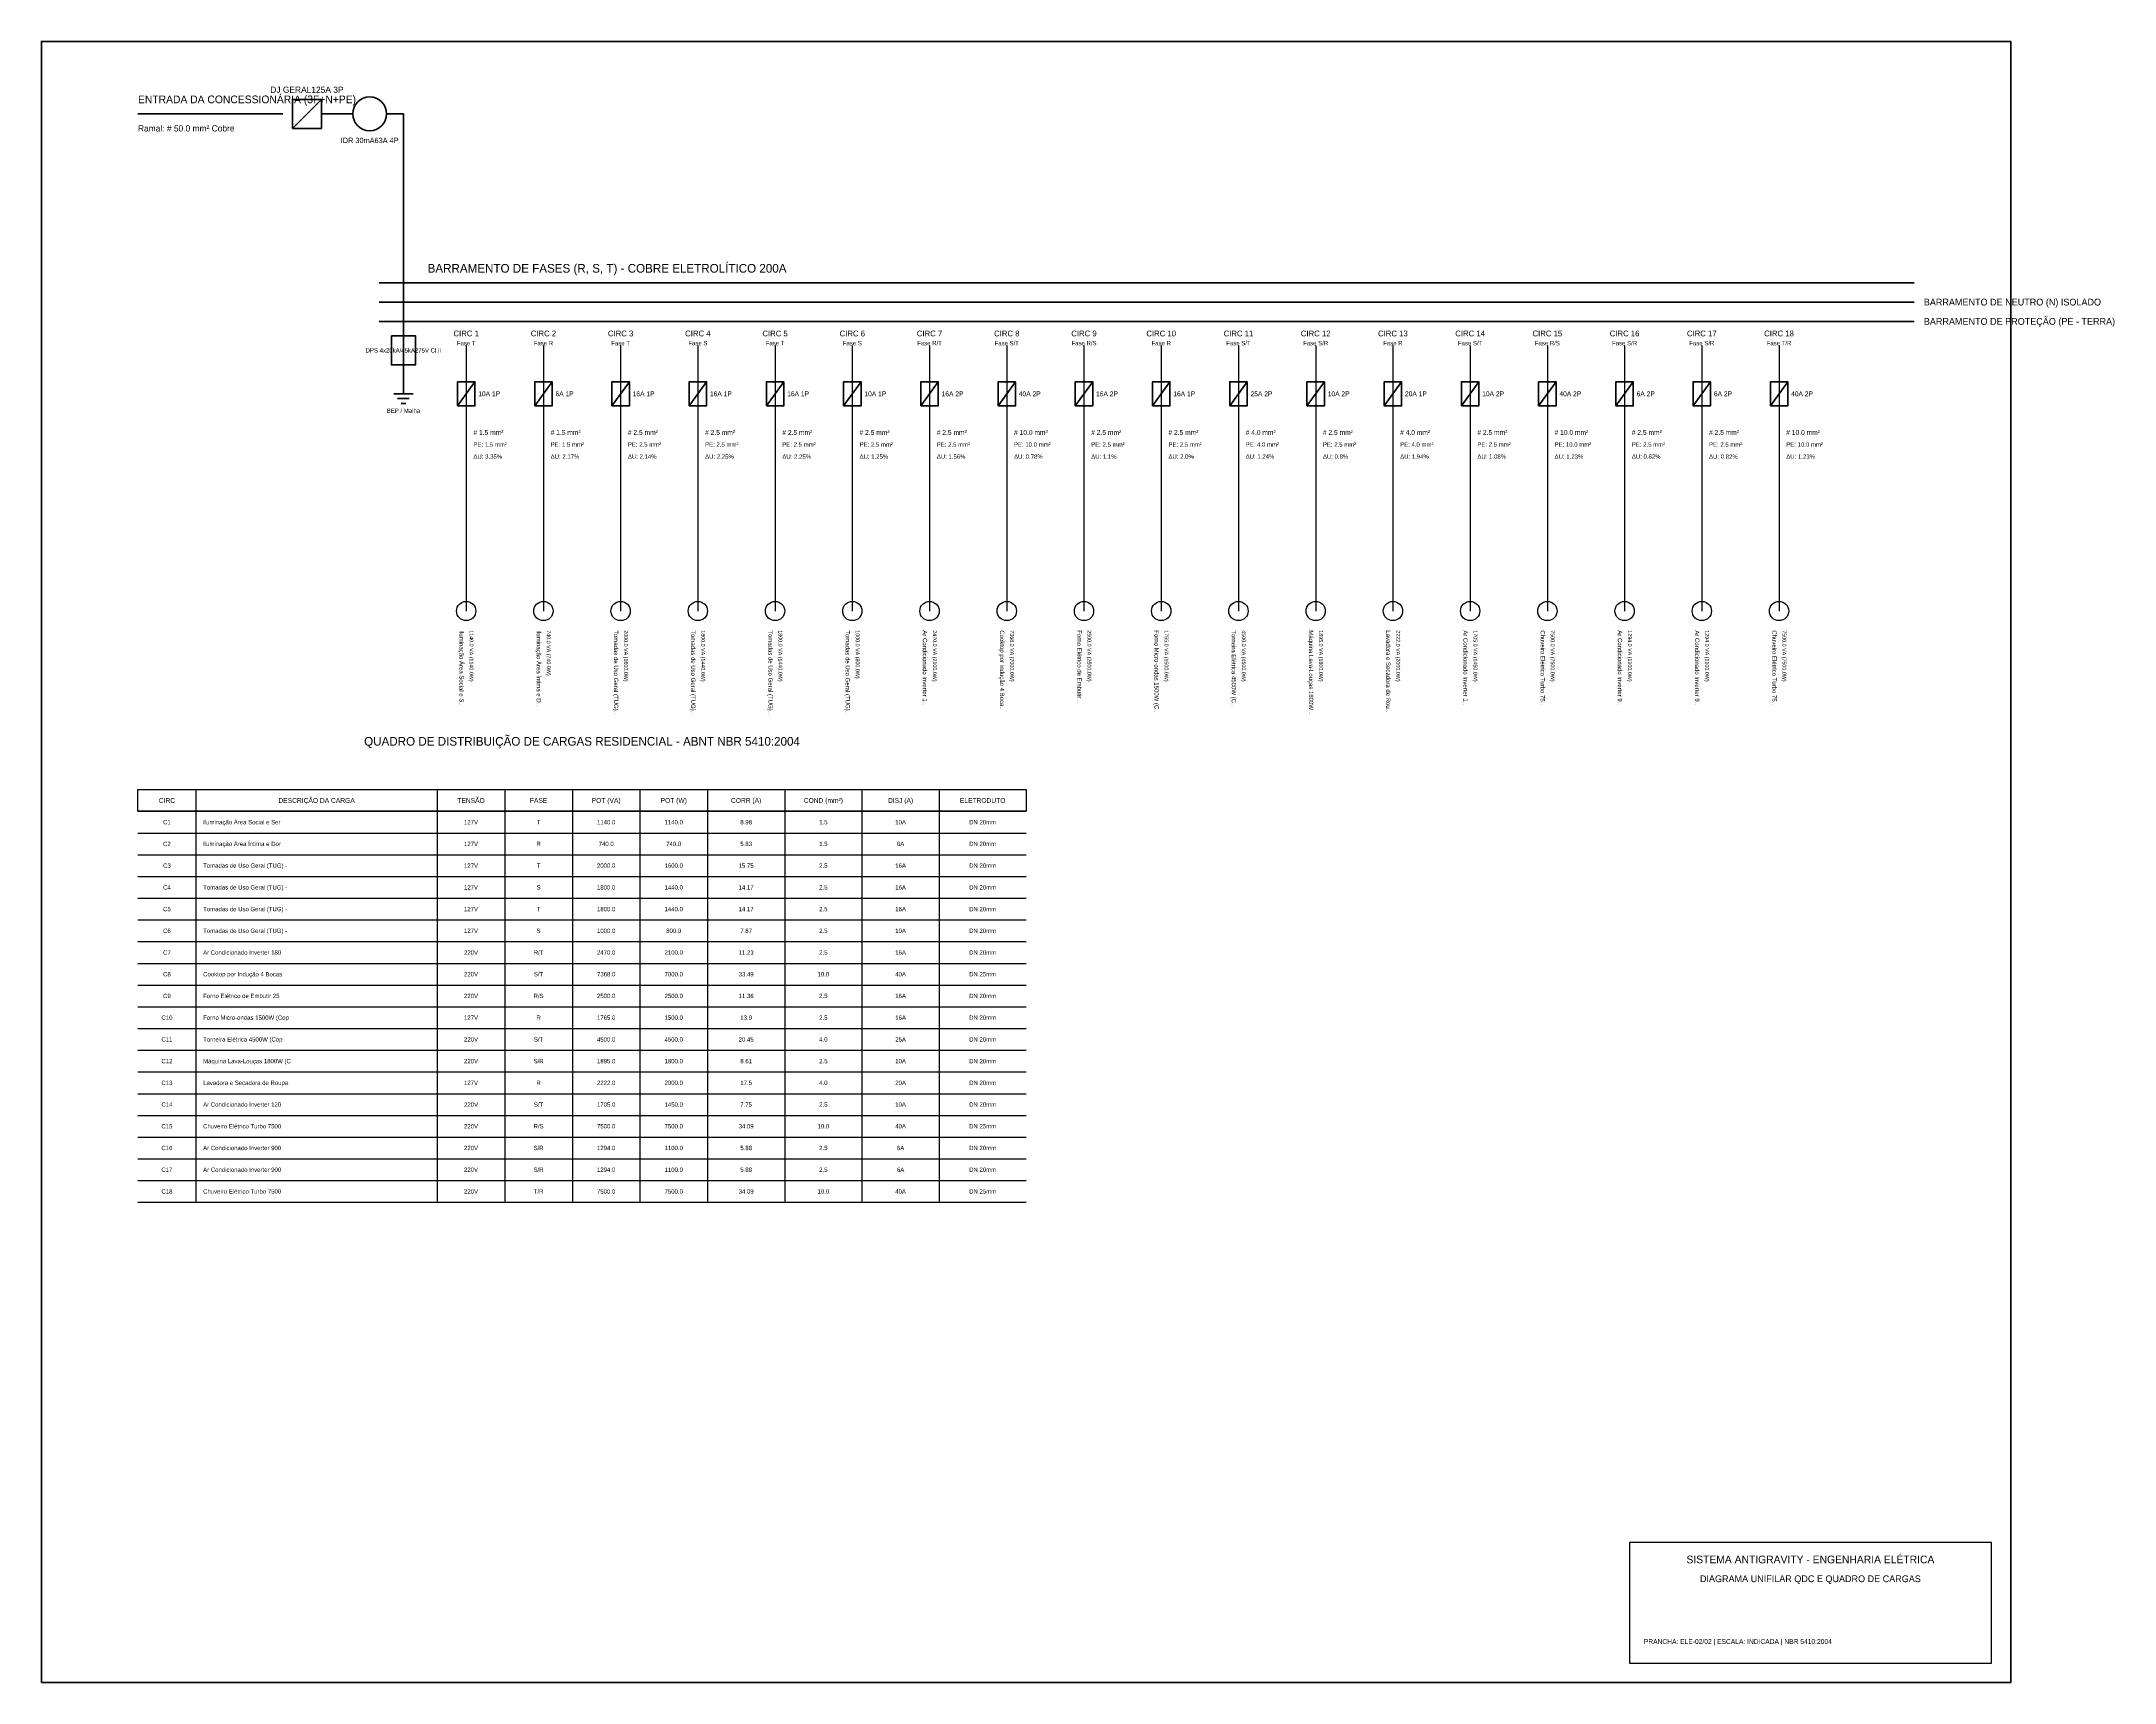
# Model space of a CAD drawing. Header units: metres. Extents: x -2 to 41, y -18.5 to 15.5.
import ezdxf
from ezdxf.enums import TextEntityAlignment as Align

# ---------------------------------------------------------------- set-up
doc = ezdxf.new("R2010")
doc.units = ezdxf.units.M
for name, color, linetype, lineweight in [('PRANCHA_CARIMBO', 7, 'Continuous', 25), ('PRANCHA_MOLDURA', 7, 'Continuous', 50), ('UNIFILAR_ALIMENTADOR', 1, 'Continuous', 60), ('UNIFILAR_BARRAMENTOS', 4, 'Continuous', 50), ('UNIFILAR_CIRCUITOS', 7, 'Continuous', 30), ('UNIFILAR_DISJUNTORES', 2, 'Continuous', 40), ('UNIFILAR_TABELAS', 8, 'Continuous', 25), ('UNIFILAR_TEXTOS', 7, 'Continuous', 20)]:
    doc.layers.add(name, color=color, linetype=linetype, lineweight=lineweight)

msp = doc.modelspace()

# ---------------------------------------------------------------- linework, layer by layer
at = {"layer": 'PRANCHA_CARIMBO'}
msp.add_lwpolyline([(30.9, -18.1), (38.4, -18.1), (38.4, -15.6), (30.9, -15.6), (30.9, -18.1)], close=True, dxfattribs=at)
at = {"layer": 'PRANCHA_MOLDURA'}
msp.add_lwpolyline([(-2, -18.5), (38.8, -18.5), (38.8, 15.5), (-2, 15.5), (-2, -18.5)], close=True, dxfattribs=at)
at = {"layer": 'UNIFILAR_ALIMENTADOR'}
for p, q in [((0, 14), (3, 14)), ((3.8, 14), (4.45, 14)), ((5.15, 14), (5.5, 14)), ((5.5, 14), (5.5, 10.5))]:
    msp.add_line(p, q, dxfattribs=at)
at = {"layer": 'UNIFILAR_BARRAMENTOS'}
for p, q in [((5, 10.5), (36.8, 10.5)), ((5, 10.1), (36.8, 10.1)), ((5, 9.7), (36.8, 9.7))]:
    msp.add_line(p, q, dxfattribs=at)
at = {"layer": 'UNIFILAR_CIRCUITOS'}
for p, q in [((6.8, 9.2), (6.8, 3.7)), ((8.4, 9.2), (8.4, 3.7)), ((10, 9.2), (10, 3.7)), ((11.6, 9.2), (11.6, 3.7)), ((13.2, 9.2), (13.2, 3.7)), ((14.8, 9.2), (14.8, 3.7)), ((16.4, 9.2), (16.4, 3.7)), ((18, 9.2), (18, 3.7)), ((19.6, 9.2), (19.6, 3.7)), ((21.2, 9.2), (21.2, 3.7)), ((22.8, 9.2), (22.8, 3.7)), ((24.4, 9.2), (24.4, 3.7)), ((26, 9.2), (26, 3.7)), ((27.6, 9.2), (27.6, 3.7)), ((29.2, 9.2), (29.2, 3.7)), ((30.8, 9.2), (30.8, 3.7)), ((32.4, 9.2), (32.4, 3.7)), ((34, 9.2), (34, 3.7))]:
    msp.add_line(p, q, dxfattribs=at)
for centre in [(6.8, 3.7), (8.4, 3.7), (10, 3.7), (11.6, 3.7), (13.2, 3.7), (14.8, 3.7), (16.4, 3.7), (18, 3.7), (19.6, 3.7), (21.2, 3.7), (22.8, 3.7), (24.4, 3.7), (26, 3.7), (27.6, 3.7), (29.2, 3.7), (30.8, 3.7), (32.4, 3.7), (34, 3.7)]:
    msp.add_circle(centre, 0.2, dxfattribs=at)
at = {"layer": 'UNIFILAR_DISJUNTORES'}
for p, q in [((3.2, 13.7), (3.8, 14.3)), ((5.5, 10.5), (5.5, 8.5)), ((5.3, 8.2), (5.7, 8.2)), ((5.5, 8.5), (5.5, 8.2)), ((6.62, 7.95), (6.98, 8.45)), ((8.22, 7.95), (8.58, 8.45)), ((9.82, 7.95), (10.18, 8.45)), ((11.42, 7.95), (11.78, 8.45)), ((13.02, 7.95), (13.38, 8.45)), ((14.62, 7.95), (14.98, 8.45)), ((16.22, 7.95), (16.58, 8.45)), ((17.82, 7.95), (18.18, 8.45)), ((19.42, 7.95), (19.78, 8.45)), ((21.02, 7.95), (21.38, 8.45)), ((22.62, 7.95), (22.98, 8.45)), ((24.22, 7.95), (24.58, 8.45)), ((25.82, 7.95), (26.18, 8.45)), ((27.42, 7.95), (27.78, 8.45)), ((29.02, 7.95), (29.38, 8.45)), ((30.62, 7.95), (30.98, 8.45)), ((32.22, 7.95), (32.58, 8.45)), ((33.82, 7.95), (34.18, 8.45)), ((5.38, 8.1), (5.62, 8.1)), ((5.45, 8), (5.55, 8))]:
    msp.add_line(p, q, dxfattribs=at)
for points in [[(3.2, 13.7), (3.8, 13.7), (3.8, 14.3), (3.2, 14.3), (3.2, 13.7)], [(5.25, 9.4), (5.75, 9.4), (5.75, 8.8), (5.25, 8.8), (5.25, 9.4)], [(6.62, 7.95), (6.98, 7.95), (6.98, 8.45), (6.62, 8.45), (6.62, 7.95)], [(8.22, 7.95), (8.58, 7.95), (8.58, 8.45), (8.22, 8.45), (8.22, 7.95)], [(9.82, 7.95), (10.18, 7.95), (10.18, 8.45), (9.82, 8.45), (9.82, 7.95)], [(11.42, 7.95), (11.78, 7.95), (11.78, 8.45), (11.42, 8.45), (11.42, 7.95)], [(13.02, 7.95), (13.38, 7.95), (13.38, 8.45), (13.02, 8.45), (13.02, 7.95)], [(14.62, 7.95), (14.98, 7.95), (14.98, 8.45), (14.62, 8.45), (14.62, 7.95)], [(16.22, 7.95), (16.58, 7.95), (16.58, 8.45), (16.22, 8.45), (16.22, 7.95)], [(17.82, 7.95), (18.18, 7.95), (18.18, 8.45), (17.82, 8.45), (17.82, 7.95)], [(19.42, 7.95), (19.78, 7.95), (19.78, 8.45), (19.42, 8.45), (19.42, 7.95)], [(21.02, 7.95), (21.38, 7.95), (21.38, 8.45), (21.02, 8.45), (21.02, 7.95)], [(22.62, 7.95), (22.98, 7.95), (22.98, 8.45), (22.62, 8.45), (22.62, 7.95)], [(24.22, 7.95), (24.58, 7.95), (24.58, 8.45), (24.22, 8.45), (24.22, 7.95)], [(25.82, 7.95), (26.18, 7.95), (26.18, 8.45), (25.82, 8.45), (25.82, 7.95)], [(27.42, 7.95), (27.78, 7.95), (27.78, 8.45), (27.42, 8.45), (27.42, 7.95)], [(29.02, 7.95), (29.38, 7.95), (29.38, 8.45), (29.02, 8.45), (29.02, 7.95)], [(30.62, 7.95), (30.98, 7.95), (30.98, 8.45), (30.62, 8.45), (30.62, 7.95)], [(32.22, 7.95), (32.58, 7.95), (32.58, 8.45), (32.22, 8.45), (32.22, 7.95)], [(33.82, 7.95), (34.18, 7.95), (34.18, 8.45), (33.82, 8.45), (33.82, 7.95)]]:
    msp.add_lwpolyline(points, close=True, dxfattribs=at)
msp.add_circle((4.8, 14), 0.35, dxfattribs=at)
at = {"layer": 'UNIFILAR_TABELAS'}
for p, q in [((1.2, 0), (1.2, -8.55)), ((6.2, 0), (6.2, -8.55)), ((7.6, 0), (7.6, -8.55)), ((9, 0), (9, -8.55)), ((10.4, 0), (10.4, -8.55)), ((11.8, 0), (11.8, -8.55)), ((13.4, 0), (13.4, -8.55)), ((15, 0), (15, -8.55)), ((16.6, 0), (16.6, -8.55)), ((0, -0.45), (18.4, -0.45)), ((0, -0.9), (18.4, -0.9)), ((0, -1.35), (18.4, -1.35)), ((0, -1.8), (18.4, -1.8)), ((0, -2.25), (18.4, -2.25)), ((0, -2.7), (18.4, -2.7)), ((0, -3.15), (18.4, -3.15)), ((0, -3.6), (18.4, -3.6)), ((0, -4.05), (18.4, -4.05)), ((0, -4.5), (18.4, -4.5)), ((0, -4.95), (18.4, -4.95)), ((0, -5.4), (18.4, -5.4)), ((0, -5.85), (18.4, -5.85)), ((0, -6.3), (18.4, -6.3)), ((0, -6.75), (18.4, -6.75)), ((0, -7.2), (18.4, -7.2)), ((0, -7.65), (18.4, -7.65)), ((0, -8.1), (18.4, -8.1)), ((0, -8.55), (18.4, -8.55))]:
    msp.add_line(p, q, dxfattribs=at)
msp.add_lwpolyline([(0, 0), (18.4, 0), (18.4, -0.45), (0, -0.45), (0, 0)], close=True, dxfattribs=at)

# ---------------------------------------------------------------- texts
at = {"layer": 'PRANCHA_CARIMBO'}
for s, height, p in [('SISTEMA ANTIGRAVITY - ENGENHARIA ELÉTRICA', 0.16, (34.65, -15.95)), ('DIAGRAMA UNIFILAR QDC E QUADRO DE CARGAS', 0.14, (34.65, -16.35))]:
    msp.add_text(s, height=height, dxfattribs=at).set_placement(p, align=Align.MIDDLE_CENTER)
at = {"layer": 'UNIFILAR_TEXTOS'}
for s, height, p in [('ENTRADA DA CONCESSIONÁRIA (3F+N+PE)', 0.16, (0, 14.3)), ('Ramal: # 50.0 mm² Cobre', 0.13, (0, 13.7)), ('BARRAMENTO DE FASES (R, S, T) - COBRE ELETROLÍTICO 200A', 0.18, (6, 10.8)), ('BARRAMENTO DE NEUTRO (N) ISOLADO', 0.14, (37, 10.1)), ('BARRAMENTO DE PROTEÇÃO (PE - TERRA)', 0.14, (37, 9.7)), ('10A 1P', 0.1, (7.05, 8.2)), ('6A 1P', 0.1, (8.65, 8.2)), ('16A 1P', 0.1, (10.25, 8.2)), ('16A 1P', 0.1, (11.85, 8.2)), ('16A 1P', 0.1, (13.45, 8.2)), ('10A 1P', 0.1, (15.05, 8.2)), ('16A 2P', 0.1, (16.65, 8.2)), ('40A 2P', 0.1, (18.25, 8.2)), ('16A 2P', 0.1, (19.85, 8.2)), ('16A 1P', 0.1, (21.45, 8.2)), ('25A 2P', 0.1, (23.05, 8.2)), ('10A 2P', 0.1, (24.65, 8.2)), ('20A 1P', 0.1, (26.25, 8.2)), ('10A 2P', 0.1, (27.85, 8.2)), ('40A 2P', 0.1, (29.45, 8.2)), ('6A 2P', 0.1, (31.05, 8.2)), ('6A 2P', 0.1, (32.65, 8.2)), ('40A 2P', 0.1, (34.25, 8.2)), ('# 1.5 mm²', 0.1, (6.95, 7.4)), ('# 1.5 mm²', 0.1, (8.55, 7.4)), ('# 2.5 mm²', 0.1, (10.15, 7.4)), ('# 2.5 mm²', 0.1, (11.75, 7.4)), ('# 2.5 mm²', 0.1, (13.35, 7.4)), ('# 2.5 mm²', 0.1, (14.95, 7.4)), ('# 2.5 mm²', 0.1, (16.55, 7.4)), ('# 10.0 mm²', 0.1, (18.15, 7.4)), ('# 2.5 mm²', 0.1, (19.75, 7.4)), ('# 2.5 mm²', 0.1, (21.35, 7.4)), ('# 4.0 mm²', 0.1, (22.95, 7.4)), ('# 2.5 mm²', 0.1, (24.55, 7.4)), ('# 4.0 mm²', 0.1, (26.15, 7.4)), ('# 2.5 mm²', 0.1, (27.75, 7.4)), ('# 10.0 mm²', 0.1, (29.35, 7.4)), ('# 2.5 mm²', 0.1, (30.95, 7.4)), ('# 2.5 mm²', 0.1, (32.55, 7.4)), ('# 10.0 mm²', 0.1, (34.15, 7.4)), ('ΔU: 3.35%', 0.09, (6.95, 6.9)), ('PE: 1.5 mm²', 0.09, (6.95, 7.15)), ('ΔU: 2.17%', 0.09, (8.55, 6.9)), ('PE: 1.5 mm²', 0.09, (8.55, 7.15)), ('ΔU: 2.14%', 0.09, (10.15, 6.9)), ('PE: 2.5 mm²', 0.09, (10.15, 7.15)), ('ΔU: 2.25%', 0.09, (11.75, 6.9)), ('PE: 2.5 mm²', 0.09, (11.75, 7.15)), ('ΔU: 2.25%', 0.09, (13.35, 6.9)), ('PE: 2.5 mm²', 0.09, (13.35, 7.15)), ('ΔU: 1.25%', 0.09, (14.95, 6.9)), ('PE: 2.5 mm²', 0.09, (14.95, 7.15)), ('ΔU: 1.56%', 0.09, (16.55, 6.9)), ('PE: 2.5 mm²', 0.09, (16.55, 7.15)), ('ΔU: 0.78%', 0.09, (18.15, 6.9)), ('PE: 10.0 mm²', 0.09, (18.15, 7.15)), ('ΔU: 1.1%', 0.09, (19.75, 6.9)), ('PE: 2.5 mm²', 0.09, (19.75, 7.15)), ('ΔU: 2.0%', 0.09, (21.35, 6.9)), ('PE: 2.5 mm²', 0.09, (21.35, 7.15)), ('ΔU: 1.24%', 0.09, (22.95, 6.9)), ('PE: 4.0 mm²', 0.09, (22.95, 7.15)), ('ΔU: 0.8%', 0.09, (24.55, 6.9)), ('PE: 2.5 mm²', 0.09, (24.55, 7.15)), ('ΔU: 1.94%', 0.09, (26.15, 6.9)), ('PE: 4.0 mm²', 0.09, (26.15, 7.15)), ('ΔU: 1.08%', 0.09, (27.75, 6.9)), ('PE: 2.5 mm²', 0.09, (27.75, 7.15)), ('ΔU: 1.23%', 0.09, (29.35, 6.9)), ('PE: 10.0 mm²', 0.09, (29.35, 7.15)), ('ΔU: 0.82%', 0.09, (30.95, 6.9)), ('PE: 2.5 mm²', 0.09, (30.95, 7.15)), ('ΔU: 0.82%', 0.09, (32.55, 6.9)), ('PE: 2.5 mm²', 0.09, (32.55, 7.15)), ('ΔU: 1.23%', 0.09, (34.15, 6.9)), ('PE: 10.0 mm²', 0.09, (34.15, 7.15)), ('Iluminação Área Social e Ser', 0.09, (1.35, -0.675)), ('Iluminação Área Íntima e Dor', 0.09, (1.35, -1.125)), ('Tomadas de Uso Geral (TUG) -', 0.09, (1.35, -1.575)), ('Tomadas de Uso Geral (TUG) -', 0.09, (1.35, -2.025)), ('Tomadas de Uso Geral (TUG) -', 0.09, (1.35, -2.475)), ('Tomadas de Uso Geral (TUG) -', 0.09, (1.35, -2.925)), ('Ar Condicionado Inverter 180', 0.09, (1.35, -3.375)), ('Cooktop por Indução 4 Bocas ', 0.09, (1.35, -3.825)), ('Forno Elétrico de Embutir 25', 0.09, (1.35, -4.275)), ('Forno Micro-ondas 1500W (Cop', 0.09, (1.35, -4.725)), ('Torneira Elétrica 4500W (Cop', 0.09, (1.35, -5.175)), ('Máquina Lava-Louças 1800W (C', 0.09, (1.35, -5.625)), ('Lavadora e Secadora de Roupa', 0.09, (1.35, -6.075)), ('Ar Condicionado Inverter 120', 0.09, (1.35, -6.525)), ('Chuveiro Elétrico Turbo 7500', 0.09, (1.35, -6.975)), ('Ar Condicionado Inverter 900', 0.09, (1.35, -7.425)), ('Ar Condicionado Inverter 900', 0.09, (1.35, -7.875)), ('Chuveiro Elétrico Turbo 7500', 0.09, (1.35, -8.325)), ('PRANCHA: ELE-02/02 | ESCALA: INDICADA | NBR 5410:2004', 0.1, (31.2, -17.65))]:
    msp.add_text(s, height=height, dxfattribs=at).set_placement(p, align=Align.MIDDLE_LEFT)
for s, height, p in [('DJ GERAL125A 3P', 0.13, (3.5, 14.5)), ('IDR 30mA63A 4P', 0.11, (4.8, 13.45)), ('CIRC 1', 0.12, (6.8, 9.45)), ('CIRC 2', 0.12, (8.4, 9.45)), ('CIRC 3', 0.12, (10, 9.45)), ('CIRC 4', 0.12, (11.6, 9.45)), ('CIRC 5', 0.12, (13.2, 9.45)), ('CIRC 6', 0.12, (14.8, 9.45)), ('CIRC 7', 0.12, (16.4, 9.45)), ('CIRC 8', 0.12, (18, 9.45)), ('CIRC 9', 0.12, (19.6, 9.45)), ('CIRC 10', 0.12, (21.2, 9.45)), ('CIRC 11', 0.12, (22.8, 9.45)), ('CIRC 12', 0.12, (24.4, 9.45)), ('CIRC 13', 0.12, (26, 9.45)), ('CIRC 14', 0.12, (27.6, 9.45)), ('CIRC 15', 0.12, (29.2, 9.45)), ('CIRC 16', 0.12, (30.8, 9.45)), ('CIRC 17', 0.12, (32.4, 9.45)), ('CIRC 18', 0.12, (34, 9.45)), ('DPS 4x20kA/45kA275V Cl.II', 0.09, (5.5, 9.1)), ('Fase T', 0.09, (6.8, 9.25)), ('Fase R', 0.09, (8.4, 9.25)), ('Fase T', 0.09, (10, 9.25)), ('Fase S', 0.09, (11.6, 9.25)), ('Fase T', 0.09, (13.2, 9.25)), ('Fase S', 0.09, (14.8, 9.25)), ('Fase R/T', 0.09, (16.4, 9.25)), ('Fase S/T', 0.09, (18, 9.25)), ('Fase R/S', 0.09, (19.6, 9.25)), ('Fase R', 0.09, (21.2, 9.25)), ('Fase S/T', 0.09, (22.8, 9.25)), ('Fase S/R', 0.09, (24.4, 9.25)), ('Fase R', 0.09, (26, 9.25)), ('Fase S/T', 0.09, (27.6, 9.25)), ('Fase R/S', 0.09, (29.2, 9.25)), ('Fase S/R', 0.09, (30.8, 9.25)), ('Fase S/R', 0.09, (32.4, 9.25)), ('Fase T/R', 0.09, (34, 9.25)), ('BEP / Malha', 0.09, (5.5, 7.85)), ('QUADRO DE DISTRIBUIÇÃO DE CARGAS RESIDENCIAL - ABNT NBR 5410:2004', 0.18, (9.2, 1)), ('CIRC', 0.1, (0.6, -0.225)), ('DESCRIÇÃO DA CARGA', 0.1, (3.7, -0.225)), ('TENSÃO', 0.1, (6.9, -0.225)), ('FASE', 0.1, (8.3, -0.225)), ('POT (VA)', 0.1, (9.7, -0.225)), ('POT (W)', 0.1, (11.1, -0.225)), ('CORR (A)', 0.1, (12.6, -0.225)), ('COND (mm²)', 0.1, (14.2, -0.225)), ('DISJ (A)', 0.1, (15.8, -0.225)), ('ELETRODUTO', 0.1, (17.5, -0.225)), ('C1', 0.09, (0.6, -0.675)), ('127V', 0.09, (6.9, -0.675)), ('T', 0.09, (8.3, -0.675)), ('1140.0', 0.09, (9.7, -0.675)), ('1140.0', 0.09, (11.1, -0.675)), ('8.98', 0.09, (12.6, -0.675)), ('1.5', 0.09, (14.2, -0.675)), ('10A', 0.09, (15.8, -0.675)), ('DN 20mm', 0.09, (17.5, -0.675)), ('C2', 0.09, (0.6, -1.125)), ('127V', 0.09, (6.9, -1.125)), ('R', 0.09, (8.3, -1.125)), ('740.0', 0.09, (9.7, -1.125)), ('740.0', 0.09, (11.1, -1.125)), ('5.83', 0.09, (12.6, -1.125)), ('1.5', 0.09, (14.2, -1.125)), ('6A', 0.09, (15.8, -1.125)), ('DN 20mm', 0.09, (17.5, -1.125)), ('C3', 0.09, (0.6, -1.575)), ('127V', 0.09, (6.9, -1.575)), ('T', 0.09, (8.3, -1.575)), ('2000.0', 0.09, (9.7, -1.575)), ('1600.0', 0.09, (11.1, -1.575)), ('15.75', 0.09, (12.6, -1.575)), ('2.5', 0.09, (14.2, -1.575)), ('16A', 0.09, (15.8, -1.575)), ('DN 20mm', 0.09, (17.5, -1.575)), ('C4', 0.09, (0.6, -2.025)), ('127V', 0.09, (6.9, -2.025)), ('S', 0.09, (8.3, -2.025)), ('1800.0', 0.09, (9.7, -2.025)), ('1440.0', 0.09, (11.1, -2.025)), ('14.17', 0.09, (12.6, -2.025)), ('2.5', 0.09, (14.2, -2.025)), ('16A', 0.09, (15.8, -2.025)), ('DN 20mm', 0.09, (17.5, -2.025)), ('C5', 0.09, (0.6, -2.475)), ('127V', 0.09, (6.9, -2.475)), ('T', 0.09, (8.3, -2.475)), ('1800.0', 0.09, (9.7, -2.475)), ('1440.0', 0.09, (11.1, -2.475)), ('14.17', 0.09, (12.6, -2.475)), ('2.5', 0.09, (14.2, -2.475)), ('16A', 0.09, (15.8, -2.475)), ('DN 20mm', 0.09, (17.5, -2.475)), ('C6', 0.09, (0.6, -2.925)), ('127V', 0.09, (6.9, -2.925)), ('S', 0.09, (8.3, -2.925)), ('1000.0', 0.09, (9.7, -2.925)), ('800.0', 0.09, (11.1, -2.925)), ('7.87', 0.09, (12.6, -2.925)), ('2.5', 0.09, (14.2, -2.925)), ('10A', 0.09, (15.8, -2.925)), ('DN 20mm', 0.09, (17.5, -2.925)), ('C7', 0.09, (0.6, -3.375)), ('220V', 0.09, (6.9, -3.375)), ('R/T', 0.09, (8.3, -3.375)), ('2470.0', 0.09, (9.7, -3.375)), ('2100.0', 0.09, (11.1, -3.375)), ('11.23', 0.09, (12.6, -3.375)), ('2.5', 0.09, (14.2, -3.375)), ('16A', 0.09, (15.8, -3.375)), ('DN 20mm', 0.09, (17.5, -3.375)), ('C8', 0.09, (0.6, -3.825)), ('220V', 0.09, (6.9, -3.825)), ('S/T', 0.09, (8.3, -3.825)), ('7368.0', 0.09, (9.7, -3.825)), ('7000.0', 0.09, (11.1, -3.825)), ('33.49', 0.09, (12.6, -3.825)), ('10.0', 0.09, (14.2, -3.825)), ('40A', 0.09, (15.8, -3.825)), ('DN 25mm', 0.09, (17.5, -3.825)), ('C9', 0.09, (0.6, -4.275)), ('220V', 0.09, (6.9, -4.275)), ('R/S', 0.09, (8.3, -4.275)), ('2500.0', 0.09, (9.7, -4.275)), ('2500.0', 0.09, (11.1, -4.275)), ('11.36', 0.09, (12.6, -4.275)), ('2.5', 0.09, (14.2, -4.275)), ('16A', 0.09, (15.8, -4.275)), ('DN 20mm', 0.09, (17.5, -4.275)), ('C10', 0.09, (0.6, -4.725)), ('127V', 0.09, (6.9, -4.725)), ('R', 0.09, (8.3, -4.725)), ('1765.0', 0.09, (9.7, -4.725)), ('1500.0', 0.09, (11.1, -4.725)), ('13.9', 0.09, (12.6, -4.725)), ('2.5', 0.09, (14.2, -4.725)), ('16A', 0.09, (15.8, -4.725)), ('DN 20mm', 0.09, (17.5, -4.725)), ('C11', 0.09, (0.6, -5.175)), ('220V', 0.09, (6.9, -5.175)), ('S/T', 0.09, (8.3, -5.175)), ('4500.0', 0.09, (9.7, -5.175)), ('4500.0', 0.09, (11.1, -5.175)), ('20.45', 0.09, (12.6, -5.175)), ('4.0', 0.09, (14.2, -5.175)), ('25A', 0.09, (15.8, -5.175)), ('DN 20mm', 0.09, (17.5, -5.175)), ('C12', 0.09, (0.6, -5.625)), ('220V', 0.09, (6.9, -5.625)), ('S/R', 0.09, (8.3, -5.625)), ('1895.0', 0.09, (9.7, -5.625)), ('1800.0', 0.09, (11.1, -5.625)), ('8.61', 0.09, (12.6, -5.625)), ('2.5', 0.09, (14.2, -5.625)), ('10A', 0.09, (15.8, -5.625)), ('DN 20mm', 0.09, (17.5, -5.625)), ('C13', 0.09, (0.6, -6.075)), ('127V', 0.09, (6.9, -6.075)), ('R', 0.09, (8.3, -6.075)), ('2222.0', 0.09, (9.7, -6.075)), ('2000.0', 0.09, (11.1, -6.075)), ('17.5', 0.09, (12.6, -6.075)), ('4.0', 0.09, (14.2, -6.075)), ('20A', 0.09, (15.8, -6.075)), ('DN 20mm', 0.09, (17.5, -6.075)), ('C14', 0.09, (0.6, -6.525)), ('220V', 0.09, (6.9, -6.525)), ('S/T', 0.09, (8.3, -6.525)), ('1705.0', 0.09, (9.7, -6.525)), ('1450.0', 0.09, (11.1, -6.525)), ('7.75', 0.09, (12.6, -6.525)), ('2.5', 0.09, (14.2, -6.525)), ('10A', 0.09, (15.8, -6.525)), ('DN 20mm', 0.09, (17.5, -6.525)), ('C15', 0.09, (0.6, -6.975)), ('220V', 0.09, (6.9, -6.975)), ('R/S', 0.09, (8.3, -6.975)), ('7500.0', 0.09, (9.7, -6.975)), ('7500.0', 0.09, (11.1, -6.975)), ('34.09', 0.09, (12.6, -6.975)), ('10.0', 0.09, (14.2, -6.975)), ('40A', 0.09, (15.8, -6.975)), ('DN 25mm', 0.09, (17.5, -6.975)), ('C16', 0.09, (0.6, -7.425)), ('220V', 0.09, (6.9, -7.425)), ('S/R', 0.09, (8.3, -7.425)), ('1294.0', 0.09, (9.7, -7.425)), ('1100.0', 0.09, (11.1, -7.425)), ('5.88', 0.09, (12.6, -7.425)), ('2.5', 0.09, (14.2, -7.425)), ('6A', 0.09, (15.8, -7.425)), ('DN 20mm', 0.09, (17.5, -7.425)), ('C17', 0.09, (0.6, -7.875)), ('220V', 0.09, (6.9, -7.875)), ('S/R', 0.09, (8.3, -7.875)), ('1294.0', 0.09, (9.7, -7.875)), ('1100.0', 0.09, (11.1, -7.875)), ('5.88', 0.09, (12.6, -7.875)), ('2.5', 0.09, (14.2, -7.875)), ('6A', 0.09, (15.8, -7.875)), ('DN 20mm', 0.09, (17.5, -7.875)), ('C18', 0.09, (0.6, -8.325)), ('220V', 0.09, (6.9, -8.325)), ('T/R', 0.09, (8.3, -8.325)), ('7500.0', 0.09, (9.7, -8.325)), ('7500.0', 0.09, (11.1, -8.325)), ('34.09', 0.09, (12.6, -8.325)), ('10.0', 0.09, (14.2, -8.325)), ('40A', 0.09, (15.8, -8.325)), ('DN 25mm', 0.09, (17.5, -8.325))]:
    msp.add_text(s, height=height, dxfattribs=at).set_placement(p, align=Align.MIDDLE_CENTER)
for s, height, p in [('Iluminação Área Social e S..', 0.09, (6.75, 3.3)), ('1140.0 VA (1140.0W)', 0.08, (6.95, 3.3)), ('Iluminação Área Íntima e D..', 0.09, (8.35, 3.3)), ('740.0 VA (740.0W)', 0.08, (8.55, 3.3)), ('Tomadas de Uso Geral (TUG)..', 0.09, (9.95, 3.3)), ('2000.0 VA (1600.0W)', 0.08, (10.15, 3.3)), ('Tomadas de Uso Geral (TUG)..', 0.09, (11.55, 3.3)), ('1800.0 VA (1440.0W)', 0.08, (11.75, 3.3)), ('Tomadas de Uso Geral (TUG)..', 0.09, (13.15, 3.3)), ('1800.0 VA (1440.0W)', 0.08, (13.35, 3.3)), ('Tomadas de Uso Geral (TUG)..', 0.09, (14.75, 3.3)), ('1000.0 VA (800.0W)', 0.08, (14.95, 3.3)), ('Ar Condicionado Inverter 1..', 0.09, (16.35, 3.3)), ('2470.0 VA (2100.0W)', 0.08, (16.55, 3.3)), ('Cooktop por Indução 4 Boca..', 0.09, (17.95, 3.3)), ('7368.0 VA (7000.0W)', 0.08, (18.15, 3.3)), ('Forno Elétrico de Embutir ..', 0.09, (19.55, 3.3)), ('2500.0 VA (2500.0W)', 0.08, (19.75, 3.3)), ('Forno Micro-ondas 1500W (C..', 0.09, (21.15, 3.3)), ('1765.0 VA (1500.0W)', 0.08, (21.35, 3.3)), ('Torneira Elétrica 4500W (C..', 0.09, (22.75, 3.3)), ('4500.0 VA (4500.0W)', 0.08, (22.95, 3.3)), ('Máquina Lava-Louças 1800W ..', 0.09, (24.35, 3.3)), ('1895.0 VA (1800.0W)', 0.08, (24.55, 3.3)), ('Lavadora e Secadora de Rou..', 0.09, (25.95, 3.3)), ('2222.0 VA (2000.0W)', 0.08, (26.15, 3.3)), ('Ar Condicionado Inverter 1..', 0.09, (27.55, 3.3)), ('1705.0 VA (1450.0W)', 0.08, (27.75, 3.3)), ('Chuveiro Elétrico Turbo 75..', 0.09, (29.15, 3.3)), ('7500.0 VA (7500.0W)', 0.08, (29.35, 3.3)), ('Ar Condicionado Inverter 9..', 0.09, (30.75, 3.3)), ('1294.0 VA (1100.0W)', 0.08, (30.95, 3.3)), ('Ar Condicionado Inverter 9..', 0.09, (32.35, 3.3)), ('1294.0 VA (1100.0W)', 0.08, (32.55, 3.3)), ('Chuveiro Elétrico Turbo 75..', 0.09, (33.95, 3.3)), ('7500.0 VA (7500.0W)', 0.08, (34.15, 3.3))]:
    msp.add_text(s, height=height, rotation=270, dxfattribs=at).set_placement(p, align=Align.TOP_LEFT)

doc.saveas('drawing.dxf')
